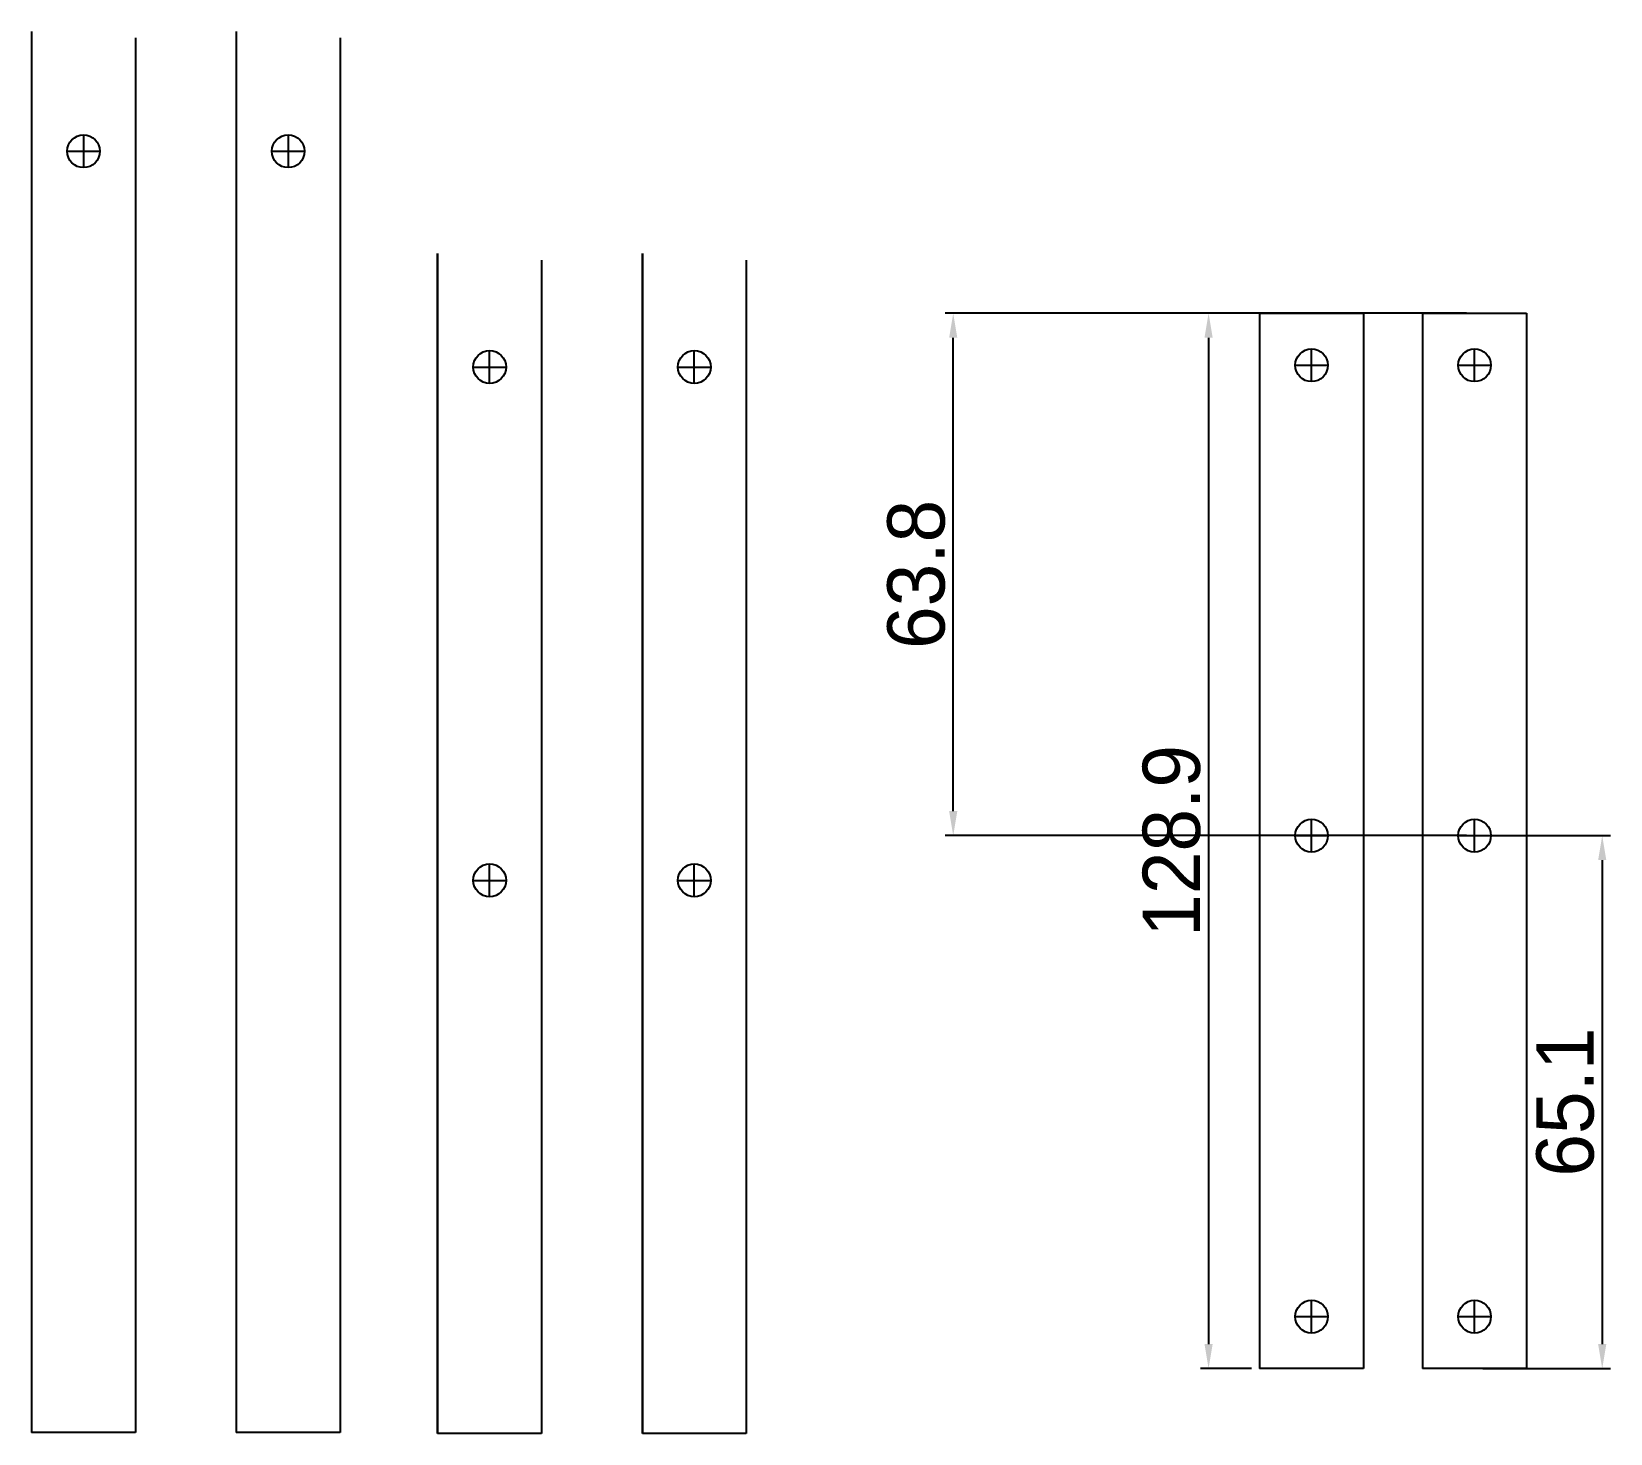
# Model space of a CAD drawing. Header units: millimetres. Extents: x -15418 to 43885, y -27590 to 23052.
# Drawn here: x 35571.6 to 35764.4, y 16114.1 to 16285.4 of the extents above; entities that cross this region are included whole.
import ezdxf

# ---------------------------------------------------------------- set-up
doc = ezdxf.new("R2010")
doc.units = ezdxf.units.MM
doc.header["$LTSCALE"] = 0.5
doc.layers.get('Defpoints').update_dxf_attribs({"color": 4})
doc.layers.add('Layer1', color=1, linetype='Continuous')
doc.dimstyles.new('ISO-25', dxfattribs={"dimtxt": 7, "dimasz": 3, "dimexe": 1, "dimexo": 1, "dimgap": 1, "dimtad": 1, "dimtoh": 1, "dimdec": 3, "dimdsep": 46, "dimtxsty": 'Standard', "dimcen": 2.5, "dimadec": 0, "dimazin": 0, "dimtfac": 1, "dimtdec": 3, "dimtmove": 0, "dimatfit": 3, "dimfxl": 1, "dimarcsym": 1})

msp = doc.modelspace()

# ---------------------------------------------------------------- blocks, each defined once
blk = doc.blocks.new('*D20')
at = {"layer": 'Defpoints', "color": 0, "transparency": 16777216}
for p in [(35721.57, 16250.95), (35715.34, 16122.05), (35721.57, 16122.05)]:
    blk.add_point(p, dxfattribs=at)
at = {"layer": 'Layer1', "color": 0, "lineweight": -2, "transparency": 16777216}
for p, q in [((35720.57, 16250.95), (35714.34, 16250.95)), ((35715.34, 16247.95), (35715.34, 16125.05)), ((35720.57, 16122.05), (35714.34, 16122.05))]:
    blk.add_line(p, q, dxfattribs=at)
at = {"layer": 'Layer1', "color": 0, "transparency": 16777216}
for points in [[(35714.84, 16247.95), (35715.84, 16247.95), (35715.34, 16250.95)], [(35714.84, 16125.05), (35715.84, 16125.05), (35715.34, 16122.05)]]:
    blk.add_solid(points, dxfattribs=at)
at = {"layer": 'Layer1', "color": 0, "transparency": 16777216, "insert": (35710.84, 16186.5), "char_height": 7, "attachment_point": 5, "rotation": 90}
blk.add_mtext('128.9', dxfattribs=at)
blk = doc.blocks.new('*D21')
at = {"layer": 'Defpoints', "color": 0, "transparency": 16777216}
for p in [(35747.84, 16187.15), (35747.84, 16122.05), (35763.42, 16122.05)]:
    blk.add_point(p, dxfattribs=at)
at = {"layer": 'Layer1', "color": 0, "lineweight": -2, "transparency": 16777216}
for p, q in [((35748.84, 16187.15), (35764.42, 16187.15)), ((35763.42, 16184.15), (35763.42, 16125.05)), ((35748.84, 16122.05), (35764.42, 16122.05))]:
    blk.add_line(p, q, dxfattribs=at)
at = {"layer": 'Layer1', "color": 0, "transparency": 16777216}
for points in [[(35762.92, 16184.15), (35763.92, 16184.15), (35763.42, 16187.15)], [(35762.92, 16125.05), (35763.92, 16125.05), (35763.42, 16122.05)]]:
    blk.add_solid(points, dxfattribs=at)
at = {"layer": 'Layer1', "color": 0, "transparency": 16777216, "insert": (35758.92, 16154.6), "char_height": 7, "attachment_point": 5, "rotation": 90}
blk.add_mtext('65.1', dxfattribs=at)
blk = doc.blocks.new('*D22')
at = {"layer": 'Defpoints', "color": 0, "transparency": 16777216}
for p in [(35684.15, 16250.95), (35747.84, 16250.95), (35747.84, 16187.15)]:
    blk.add_point(p, dxfattribs=at)
at = {"layer": 'Layer1', "color": 0, "lineweight": -2, "transparency": 16777216}
for p, q in [((35746.84, 16250.95), (35683.15, 16250.95)), ((35684.15, 16190.15), (35684.15, 16247.95)), ((35746.84, 16187.15), (35683.15, 16187.15))]:
    blk.add_line(p, q, dxfattribs=at)
at = {"layer": 'Layer1', "color": 0, "transparency": 16777216}
for points in [[(35683.65, 16247.95), (35684.65, 16247.95), (35684.15, 16250.95)], [(35683.65, 16190.15), (35684.65, 16190.15), (35684.15, 16187.15)]]:
    blk.add_solid(points, dxfattribs=at)
at = {"layer": 'Layer1', "color": 0, "transparency": 16777216, "insert": (35679.65, 16219.05), "char_height": 7, "attachment_point": 5, "rotation": 90}
blk.add_mtext('63.8', dxfattribs=at)

# ---------------------------------------------------------------- dimensions: what is measured, and where the dimension line sits
at = {"layer": 'Layer1'}
for base, p1, p2, picture, middle in [((35684.1519, 16250.945), (35747.835, 16187.145), (35747.835, 16250.945), '*D22', (35679.6519, 16219.045)), ((35715.3434, 16122.045), (35721.5716, 16250.945), (35721.5716, 16122.045), '*D20', (35710.8434, 16186.495)), ((35763.4232, 16122.045), (35747.835, 16187.145), (35747.835, 16122.045), '*D21', (35758.9232, 16154.595))]:
    dim = msp.add_linear_dim(base=base, p1=p1, p2=p2, angle=90, dimstyle='ISO-25', dxfattribs=at)
    dim.commit()
    dim.dimension.update_dxf_attribs({"geometry": picture, "text_midpoint": middle})

# ---------------------------------------------------------------- linework, layer by layer
at = {"layer": 'Layer1'}
for p, q in [((35571.5789, 16285.3504), (35571.5789, 16114.2303)), ((35584.2789, 16284.5737), (35584.2789, 16114.2303)), ((35596.5789, 16285.3504), (35596.5789, 16114.2303)), ((35609.2789, 16284.5737), (35609.2789, 16114.2303)), ((35577.9289, 16272.7303), (35577.9289, 16268.7303)), ((35602.9289, 16272.7303), (35602.9289, 16268.7303)), ((35575.9289, 16270.7303), (35579.9289, 16270.7303)), ((35600.9289, 16270.7303), (35604.9289, 16270.7303)), ((35621.1783, 16114.1314), (35621.1783, 16258.2499)), ((35621.1783, 16258.2499), (35621.1783, 16114.1314)), ((35633.8783, 16257.4182), (35633.8783, 16114.1314)), ((35646.1783, 16114.1314), (35646.1783, 16258.2499)), ((35646.1783, 16258.2499), (35646.1783, 16114.1314)), ((35658.8783, 16257.4182), (35658.8783, 16114.1314)), ((35721.5716, 16250.945), (35721.5716, 16122.045)), ((35721.5716, 16250.945), (35734.2716, 16250.945)), ((35734.2716, 16250.945), (35734.2716, 16122.045)), ((35741.485, 16250.945), (35741.485, 16122.045)), ((35741.485, 16250.945), (35754.185, 16250.945)), ((35754.185, 16250.945), (35754.185, 16122.045)), ((35627.5283, 16242.3814), (35627.5283, 16246.3814)), ((35652.5283, 16242.3814), (35652.5283, 16246.3814)), ((35727.9216, 16242.595), (35727.9216, 16246.595)), ((35747.835, 16242.595), (35747.835, 16246.595)), ((35625.5283, 16244.3814), (35629.5283, 16244.3814)), ((35650.5283, 16244.3814), (35654.5283, 16244.3814)), ((35725.9216, 16244.595), (35729.9216, 16244.595)), ((35745.835, 16244.595), (35749.835, 16244.595)), ((35727.9216, 16185.145), (35727.9216, 16189.145)), ((35747.835, 16185.145), (35747.835, 16189.145)), ((35725.9216, 16187.145), (35729.9216, 16187.145)), ((35745.835, 16187.145), (35749.835, 16187.145)), ((35627.5283, 16179.6814), (35627.5283, 16183.6814)), ((35652.5283, 16179.6814), (35652.5283, 16183.6814)), ((35625.5283, 16181.6814), (35629.5283, 16181.6814)), ((35650.5283, 16181.6814), (35654.5283, 16181.6814)), ((35727.9216, 16126.395), (35727.9216, 16130.395)), ((35747.835, 16126.395), (35747.835, 16130.395)), ((35725.9216, 16128.395), (35729.9216, 16128.395)), ((35745.835, 16128.395), (35749.835, 16128.395)), ((35734.2716, 16122.045), (35721.5716, 16122.045)), ((35754.185, 16122.045), (35741.485, 16122.045)), ((35584.2789, 16114.2303), (35571.5789, 16114.2303)), ((35609.2789, 16114.2303), (35596.5789, 16114.2303)), ((35633.8783, 16114.1314), (35621.1783, 16114.1314)), ((35658.8783, 16114.1314), (35646.1783, 16114.1314))]:
    msp.add_line(p, q, dxfattribs=at)
for centre in [(35577.9289, 16270.7303), (35602.9289, 16270.7303), (35627.5283, 16244.3814), (35652.5283, 16244.3814), (35727.9216, 16244.595), (35747.835, 16244.595), (35727.9216, 16187.145), (35747.835, 16187.145), (35627.5283, 16181.6814), (35652.5283, 16181.6814), (35727.9216, 16128.395), (35747.835, 16128.395)]:
    msp.add_circle(centre, 2, dxfattribs=at)

msp.set_redraw_order([(e.dxf.handle, doc.entitydb.next_handle()) for e in msp.query("TEXT MTEXT ATTDEF DIMENSION ARC_DIMENSION")])  # texts and dimensions are drawn at this point

doc.saveas('drawing.dxf')
